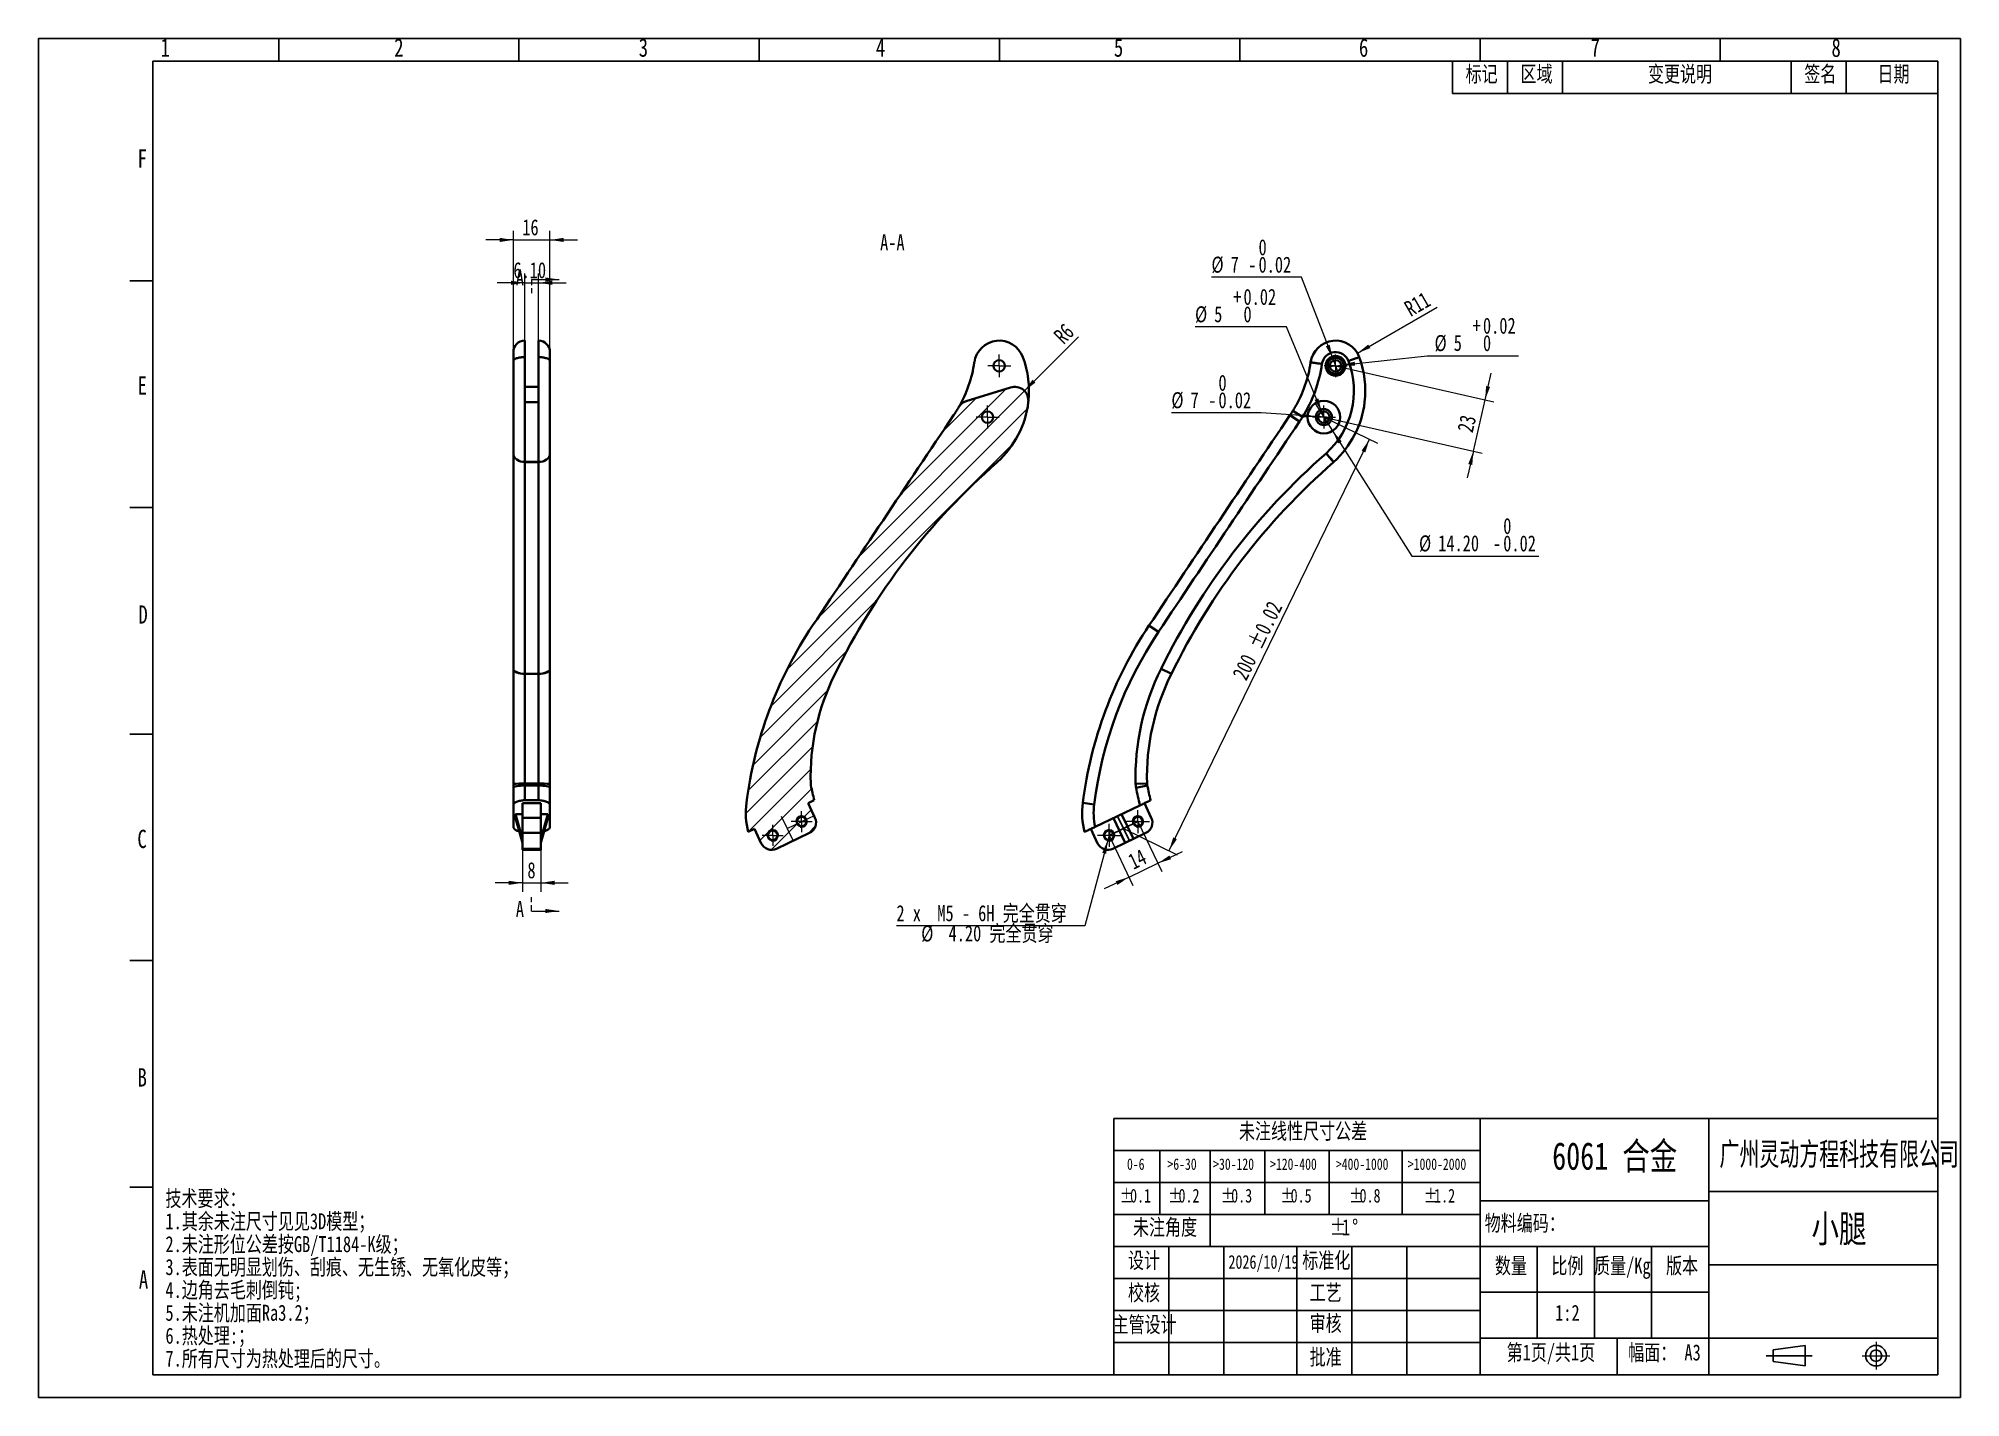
# Model space of a CAD drawing. Header units: millimetres. Extents: x 0 to 420, y 0 to 297.
import ezdxf

# ---------------------------------------------------------------- set-up
doc = ezdxf.new("R2010")
doc.units = ezdxf.units.MM
doc.header["$PDSIZE"] = -1
for name, pattern in [('SLD-中心线', [34.29, 30.48, -1.27, 1.27, -1.27]), ('SLD-实线', [0]), ('SLD-虚线', [1.905, 1.27, -0.635])]:
    doc.linetypes.add(name, pattern=pattern)
for name, color, linetype in [('中心线层', 1, 'SLD-中心线'), ('剖面线层', 133, 'SLD-实线'), ('尺寸线层', 83, 'SLD-实线'), ('文本', 7, 'SLD-实线'), ('细实线层', 7, 'SLD-实线')]:
    doc.layers.add(name, color=color, linetype=linetype)
doc.layers.add('粗实线层', color=7, linetype='SLD-实线', lineweight=35)
doc.styles.add('SLDTEXTSTYLE0', font='长仿宋体', dxfattribs={"bigfont": 'bigfont'})
doc.styles.add('SLDTEXTSTYLE1', font='长仿宋体')
doc.styles.add('SLDTEXTSTYLE2', font='长仿宋体', dxfattribs={"width": 0.871842, "bigfont": 'bigfont'})
doc.styles.add('SLDTEXTSTYLE3', font='长仿宋体')
doc.dimstyles.new('SLDDIMSTYLE0', dxfattribs={"dimtxt": 3.5, "dimasz": 3, "dimexe": 0, "dimexo": 0.0625, "dimgap": 0.875, "dimtad": 2, "dimlfac": 2, "dimrnd": 1e-09, "dimzin": 12, "dimdsep": 46, "dimtxsty": 'SLDTEXTSTYLE3', "dimsah": 1, "dimcen": 0.09, "dimadec": 0, "dimazin": 3, "dimtol": 1, "dimtp": 0.02, "dimtm": 0.02, "dimtfac": 1, "dimtofl": 0, "dimtmove": 0, "dimatfit": 3, "dimfxl": 0, "dimfrac": 2, "dimtolj": 1, "dimarcsym": 0})
doc.dimstyles.new('SLDDIMSTYLE1', dxfattribs={"dimtxt": 3.5, "dimasz": 3, "dimexe": 0, "dimexo": 0.0625, "dimgap": 0.875, "dimtad": 2, "dimlfac": 2, "dimrnd": 1e-09, "dimzin": 12, "dimdsep": 46, "dimtxsty": 'SLDTEXTSTYLE3', "dimsah": 1, "dimcen": 0.09, "dimadec": 0, "dimazin": 3, "dimtfac": 1, "dimtmove": 0, "dimatfit": 0, "dimfxl": 0, "dimfrac": 2, "dimtolj": 1, "dimtzin": 12, "dimarcsym": 0})
doc.dimstyles.new('SLDDIMSTYLE2', dxfattribs={"dimtxt": 3.5, "dimasz": 3, "dimexe": 0, "dimexo": 0.0625, "dimgap": 0.875, "dimtad": 2, "dimlfac": 2, "dimrnd": 1e-09, "dimzin": 12, "dimdsep": 46, "dimtxsty": 'SLDTEXTSTYLE3', "dimsah": 1, "dimcen": 0, "dimadec": 0, "dimazin": 3, "dimtfac": 1, "dimtofl": 0, "dimtmove": 0, "dimatfit": 3, "dimfxl": 0, "dimfrac": 2, "dimtolj": 1, "dimtzin": 12, "dimarcsym": 0})
doc.dimstyles.new('SLDDIMSTYLE3', dxfattribs={"dimtxt": 3.5, "dimasz": 3, "dimexe": 0, "dimexo": 0.0625, "dimgap": 0.875, "dimtad": 0, "dimtih": 1, "dimtoh": 1, "dimdec": 6, "dimlfac": 2, "dimrnd": 1e-09, "dimzin": 12, "dimdsep": 46, "dimtxsty": 'SLDTEXTSTYLE3', "dimblk1": 'NONE', "dimsah": 1, "dimcen": 0, "dimadec": 0, "dimazin": 3, "dimtfac": 1, "dimtmove": 0, "dimatfit": 3, "dimldrblk": 'NONE', "dimfxl": 0, "dimfrac": 2, "dimtolj": 1, "dimtzin": 12, "dimarcsym": 0})
doc.dimstyles.new('SLDDIMSTYLE4', dxfattribs={"dimtxt": 3.5, "dimasz": 3, "dimexe": 0, "dimexo": 0.0625, "dimgap": 0.875, "dimtad": 2, "dimlfac": 2, "dimrnd": 1e-09, "dimzin": 12, "dimdsep": 46, "dimtxsty": 'SLDTEXTSTYLE3', "dimblk1": 'NONE', "dimsah": 1, "dimcen": 0, "dimadec": 0, "dimazin": 3, "dimtol": 1, "dimtm": 0.02, "dimtfac": 1, "dimtmove": 0, "dimatfit": 3, "dimldrblk": 'NONE', "dimfxl": 0, "dimfrac": 2, "dimtolj": 1, "dimarcsym": 0})
doc.dimstyles.new('SLDDIMSTYLE5', dxfattribs={"dimtxt": 3.5, "dimasz": 3, "dimexe": 0, "dimexo": 0.0625, "dimgap": 0.875, "dimtad": 2, "dimlfac": 2, "dimrnd": 1e-09, "dimzin": 4, "dimdsep": 46, "dimtxsty": 'SLDTEXTSTYLE3', "dimblk1": 'NONE', "dimsah": 1, "dimcen": 0, "dimadec": 0, "dimazin": 1, "dimtol": 1, "dimtm": 0.02, "dimtfac": 1, "dimtmove": 0, "dimatfit": 3, "dimldrblk": 'NONE', "dimfxl": 0, "dimfrac": 2, "dimtolj": 1, "dimarcsym": 0})
doc.dimstyles.new('SLDDIMSTYLE6', dxfattribs={"dimtxt": 3.5, "dimasz": 3, "dimexe": 0, "dimexo": 0.0625, "dimgap": 0.875, "dimtad": 2, "dimlfac": 2, "dimrnd": 1e-09, "dimzin": 12, "dimdsep": 46, "dimtxsty": 'SLDTEXTSTYLE3', "dimblk1": 'NONE', "dimsah": 1, "dimcen": 0, "dimadec": 0, "dimazin": 3, "dimtol": 1, "dimtp": 0.02, "dimtfac": 1, "dimtmove": 0, "dimatfit": 3, "dimldrblk": 'NONE', "dimfxl": 0, "dimfrac": 2, "dimtolj": 1, "dimarcsym": 0})
doc.dimstyles.new('SLDDIMSTYLE7', dxfattribs={"dimtxt": 3.5, "dimasz": 3, "dimexe": 0, "dimexo": 0.0625, "dimgap": 0.875, "dimtad": 2, "dimlfac": 2, "dimrnd": 1e-09, "dimzin": 4, "dimdsep": 46, "dimtxsty": 'SLDTEXTSTYLE3', "dimsah": 1, "dimcen": 0.09, "dimadec": 0, "dimazin": 1, "dimtfac": 1, "dimtmove": 0, "dimatfit": 0, "dimfxl": 0, "dimfrac": 2, "dimtolj": 1, "dimtzin": 12, "dimarcsym": 0})

msp = doc.modelspace()

# ---------------------------------------------------------------- texts
at = {"layer": '文本', "linetype": 'SLD-实线', "lineweight": 18}
for s, insert, char_height, attachment_point, style in [('1', (26.70293867, 297.00116872), 4, 1, 'SLDTEXTSTYLE1'), ('2', (77.73255531, 297.00116872), 4, 1, 'SLDTEXTSTYLE1'), ('3', (131.16341818, 297.00116872), 4, 1, 'SLDTEXTSTYLE1'), ('4', (182.98966048, 297.00116872), 4, 1, 'SLDTEXTSTYLE1'), ('5', (234.99297156, 297.00116872), 4, 1, 'SLDTEXTSTYLE1'), ('6', (288.54316222, 297.00116872), 4, 1, 'SLDTEXTSTYLE1'), ('7', (339.16444195, 297.00116872), 4, 1, 'SLDTEXTSTYLE1'), ('8', (391.79594803, 296.96643894), 4, 1, 'SLDTEXTSTYLE1'), ('F', (21.66399007, 272.78085761), 4, 1, 'SLDTEXTSTYLE1'), ('A-A', (186.58912802, 254.18215808), 3.5, 2, 'SLDTEXTSTYLE3'), ('E', (21.66399007, 223.18847948), 4, 1, 'SLDTEXTSTYLE1'), ('D', (21.84152567, 173.1191693), 4, 1, 'SLDTEXTSTYLE1'), ('C', (21.61954561, 124.07913215), 4, 1, 'SLDTEXTSTYLE1'), ('B', (21.66399007, 71.96890854), 4, 1, 'SLDTEXTSTYLE1'), ('6061 合金', (344.42684552, 55.78478683), 6, 2, 'SLDTEXTSTYLE0'), ('广州灵动方程科技有限公司', (367.32001979, 55.72280512), 5, 1, 'SLDTEXTSTYLE2'), ('技术要求：', (27.74705987, 45.27577424), 3.5, 1, 'SLDTEXTSTYLE0'), ('1.其余未注尺寸见见3D模型；', (27.74705987, 40.27577435), 3.5, 1, 'SLDTEXTSTYLE0'), ('物料编码：', (316.02406921, 39.88570436), 3.5, 1, 'SLDTEXTSTYLE0'), ('小腿', (393.42373485, 39.90588417), 6, 2, 'SLDTEXTSTYLE0'), ('2.未注形位公差按GB/T1184-K级；', (27.74705987, 35.27577446), 3.5, 1, 'SLDTEXTSTYLE0'), ('3.表面无明显划伤、刮痕、无生锈、无氧化皮等；', (27.74705987, 30.27577457), 3.5, 1, 'SLDTEXTSTYLE0'), ('设计', (238.07014128, 31.73987546), 3.5, 1, 'SLDTEXTSTYLE0'), ('2026/10/19', (260.02599369, 31.13839695), 3, 1, 'SLDTEXTSTYLE3'), ('标准化', (276.16372452, 31.73987546), 3.5, 1, 'SLDTEXTSTYLE0'), ('数量', (318.25954123, 30.57180885), 3.5, 1, 'SLDTEXTSTYLE0'), ('比例', (330.59497495, 30.57180885), 3.5, 1, 'SLDTEXTSTYLE0'), ('质量/Kg', (339.92729637, 30.57180885), 3.5, 1, 'SLDTEXTSTYLE0'), ('版本', (355.65075047, 30.57180885), 3.5, 1, 'SLDTEXTSTYLE0'), ('A', (21.94504867, 27.81182643), 4, 1, 'SLDTEXTSTYLE1'), ('4.边角去毛刺倒钝;', (27.74705987, 25.27577468), 3.5, 1, 'SLDTEXTSTYLE0'), ('校核', (238.07014128, 24.68179958), 3.5, 1, 'SLDTEXTSTYLE0'), ('工艺', (277.76969631, 24.68179958), 3.5, 1, 'SLDTEXTSTYLE0'), ('5.未注机加面Ra3.2；', (27.74705987, 20.2757748), 3.5, 1, 'SLDTEXTSTYLE0'), ('主管设计', (234.69608349, 17.72950889), 3.5, 1, 'SLDTEXTSTYLE0'), ('审核', (277.76969631, 17.97035949), 3.5, 1, 'SLDTEXTSTYLE0'), ('1:2', (331.40584491, 20.26943899), 3.5, 1, 'SLDTEXTSTYLE3'), ('6.热处理:；', (27.74705987, 15.27577491), 3.5, 1, 'SLDTEXTSTYLE0'), ('7.所有尺寸为热处理后的尺寸。', (27.74705987, 10.27577502), 3.5, 1, 'SLDTEXTSTYLE0'), ('批准', (277.76969631, 10.59556458), 3.5, 1, 'SLDTEXTSTYLE0'), ('第1页/共1页', (320.81415796, 11.61122681), 3.5, 1, 'SLDTEXTSTYLE0'), ('幅面： A3', (347.37164168, 11.61122681), 3.5, 1, 'SLDTEXTSTYLE0')]:
    msp.add_mtext(s, dxfattribs=dict(at, insert=insert, char_height=char_height, attachment_point=attachment_point, style=style))
at = {"layer": '细实线层', "linetype": 'SLD-虚线', "lineweight": 18, "char_height": 3.5, "attachment_point": 1, "style": 'SLDTEXTSTYLE3'}
for insert in [(104.31005877, 246.52477191), (104.31005877, 108.52657832)]:
    msp.add_mtext('A', dxfattribs=dict(at, insert=insert))

# ---------------------------------------------------------------- blocks, each defined once
blk = doc.blocks.new('SW_TABLEANNOTATION_0')
at = {"color": 0}
for p, q in [((0, 0), (0, -7)), ((0, 0), (12, 0)), ((0, 0), (0, -7)), ((106, 0), (0, 0)), ((12, 0), (12, -7)), ((12, 0), (24, 0)), ((24, 0), (24, -7)), ((24, 0), (74, 0)), ((74, 0), (74, -7)), ((74, 0), (86, 0)), ((86, 0), (86, -7)), ((86, 0), (106, 0)), ((106, 0), (106, -7)), ((106, -7), (106, 0)), ((0, -7), (12, -7)), ((0, -7), (106, -7)), ((12, -7), (24, -7)), ((24, -7), (74, -7)), ((74, -7), (86, -7)), ((86, -7), (106, -7))]:
    blk.add_line(p, q, dxfattribs=at)
at = {"color": 0, "char_height": 3.5, "attachment_point": 1, "style": 'SLDTEXTSTYLE0'}
for s, insert in [('标记', (2.85, -1.01)), ('区域', (14.85, -1.01)), ('变更说明', (42.7, -1.01)), ('签名', (76.85, -1.01)), ('日期', (92.85, -1.01))]:
    blk.add_mtext(s, dxfattribs=dict(at, insert=insert))
blk = doc.blocks.new('SW_TABLEANNOTATION_1')
at = {"color": 0}
for p, q in [((0, 0), (0, -7)), ((0, 0), (5, 0)), ((5, 0), (10, 0)), ((10, 0), (21, 0)), ((21, 0), (33, 0)), ((33, 0), (47, 0)), ((47, 0), (63, 0)), ((63, 0), (80, 0)), ((80, 0), (80, -7)), ((0, -7), (0, -14)), ((0, -7), (5, -7)), ((5, -7), (10, -7)), ((10, -7), (10, -14)), ((10, -7), (21, -7)), ((21, -7), (21, -14)), ((21, -7), (33, -7)), ((33, -7), (33, -14)), ((33, -7), (47, -7)), ((47, -7), (47, -14)), ((47, -7), (63, -7)), ((63, -7), (63, -14)), ((63, -7), (80, -7)), ((80, -7), (80, -14)), ((0, -14), (0, -21)), ((0, -14), (5, -14)), ((5, -14), (10, -14)), ((10, -14), (10, -21)), ((10, -14), (21, -14)), ((21, -14), (21, -21)), ((21, -14), (33, -14)), ((33, -14), (33, -21)), ((33, -14), (47, -14)), ((47, -14), (47, -21)), ((47, -14), (63, -14)), ((63, -14), (63, -21)), ((63, -14), (80, -14)), ((80, -14), (80, -21)), ((0, -21), (0, -28)), ((0, -21), (5, -21)), ((5, -21), (10, -21)), ((10, -21), (21, -21)), ((21, -21), (21, -28)), ((21, -21), (21, -28)), ((21, -21), (33, -21)), ((33, -21), (47, -21)), ((47, -21), (63, -21)), ((63, -21), (80, -21)), ((80, -21), (80, -28)), ((0, -28), (5, -28)), ((5, -28), (10, -28)), ((10, -28), (21, -28)), ((21, -28), (33, -28)), ((33, -28), (47, -28)), ((47, -28), (63, -28)), ((63, -28), (80, -28))]:
    blk.add_line(p, q, dxfattribs=at)
at = {"color": 0, "attachment_point": 1}
for s, insert, char_height, style in [('未注线性尺寸公差', (27.32, -1.01), 3.5, 'SLDTEXTSTYLE0'), ('0-6', (2.85, -8.73), 2.5, 'SLDTEXTSTYLE3'), ('>6-30', (11.69, -8.73), 2.5, 'SLDTEXTSTYLE3'), ('>30-120', (21.68, -8.73), 2.5, 'SLDTEXTSTYLE3'), ('>120-400', (34.12, -8.73), 2.5, 'SLDTEXTSTYLE3'), ('>400-1000', (48.5, -8.73), 2.5, 'SLDTEXTSTYLE3'), ('>1000-2000', (64.22, -8.73), 2.5, 'SLDTEXTSTYLE3'), ('%%p', (1.25, -15.37), 3, 'SLDTEXTSTYLE3'), ('0.1', (3.52, -15.37), 3, 'SLDTEXTSTYLE3'), ('%%p', (11.84, -15.37), 3, 'SLDTEXTSTYLE3'), ('0.2', (14.1, -15.37), 3, 'SLDTEXTSTYLE3'), ('%%p', (23.34, -15.37), 3, 'SLDTEXTSTYLE3'), ('0.3', (25.61, -15.37), 3, 'SLDTEXTSTYLE3'), ('%%p', (36.34, -15.37), 3, 'SLDTEXTSTYLE3'), ('0.5', (38.6, -15.37), 3, 'SLDTEXTSTYLE3'), ('%%p', (51.4, -15.37), 3, 'SLDTEXTSTYLE3'), ('0.8', (53.66, -15.37), 3, 'SLDTEXTSTYLE3'), ('%%p', (67.69, -15.37), 3, 'SLDTEXTSTYLE3'), ('1.2', (69.96, -15.37), 3, 'SLDTEXTSTYLE3'), ('未注角度', (4.16, -22.01), 3.5, 'SLDTEXTSTYLE0'), ('%%p', (47.19, -22.01), 3.5, 'SLDTEXTSTYLE3'), ('1', (49.84, -22.01), 3.5, 'SLDTEXTSTYLE3'), ('%%d', (52.04, -22.01), 3.5, 'SLDTEXTSTYLE3')]:
    blk.add_mtext(s, dxfattribs=dict(at, insert=insert, char_height=char_height, style=style))
blk = doc.blocks.new('_D')
at = {"layer": '尺寸线层', "linetype": 'SLD-实线', "lineweight": 18}
for p, q in [((280.88, 214.26), (292.63, 208.53)), ((247.04, 119.51), (290.84, 209.41)), ((237.08, 124.36), (248.84, 118.63))]:
    blk.add_line(p, q, dxfattribs=at)
for points in [[(290.84, 209.41), (289.12, 206.91), (289.93, 206.51)], [(247.04, 119.51), (248.76, 122.01), (247.95, 122.4)]]:
    blk.add_solid(points, dxfattribs=at)
at = {"layer": '尺寸线层', "linetype": 'SLD-实线', "lineweight": 18, "char_height": 3.5, "attachment_point": 1, "rotation": 64.0242, "style": 'SLDTEXTSTYLE3'}
for s, insert in [(' ±0.02', (263.28, 163.14)), ('200', (260.76, 157.97))]:
    blk.add_mtext(s, dxfattribs=dict(at, insert=insert))
blk = doc.blocks.new('_D_1')
at = {"layer": '尺寸线层', "linetype": 'SLD-实线', "lineweight": 18}
for p, q in [((283.44, 225.47), (318.05, 217.58)), ((316.1, 218.02), (317.43, 223.87)), ((280.88, 214.26), (315.49, 206.37)), ((313.54, 206.81), (316.1, 218.02)), ((313.54, 206.81), (312.21, 200.96))]:
    blk.add_line(p, q, dxfattribs=at)
for points in [[(316.1, 218.02), (317.2, 220.85), (316.32, 221.05)], [(313.54, 206.81), (312.43, 203.99), (313.31, 203.79)]]:
    blk.add_solid(points, dxfattribs=at)
at = {"layer": '尺寸线层', "linetype": 'SLD-实线', "lineweight": 18, "insert": (309.97, 211.46), "char_height": 3.5, "attachment_point": 1, "rotation": 77.1566, "style": 'SLDTEXTSTYLE3'}
blk.add_mtext('23', dxfattribs=at)
blk = doc.blocks.new('_D_2')
at = {"layer": '尺寸线层', "linetype": 'SLD-实线', "lineweight": 18}
blk.add_line((288.2, 228.22), (305.66, 238.3), dxfattribs=at)
blk.add_solid([(288.2, 228.22), (291.03, 229.33), (290.58, 230.11)], dxfattribs=at)
at = {"layer": '尺寸线层', "linetype": 'SLD-实线', "lineweight": 18, "insert": (298.1, 239.13), "char_height": 3.5, "attachment_point": 1, "rotation": 30, "style": 'SLDTEXTSTYLE3'}
blk.add_mtext('R11', dxfattribs=at)
blk = doc.blocks.new('_D_3')
at = {"layer": '尺寸线层', "linetype": 'SLD-实线', "lineweight": 18}
for p, q in [((233.93, 122.85), (239.16, 111.92)), ((240.24, 125.87), (245.47, 114.95)), ((244.61, 116.75), (250.02, 119.34)), ((238.3, 113.73), (232.88, 111.14)), ((238.3, 113.73), (244.61, 116.75))]:
    blk.add_line(p, q, dxfattribs=at)
for points in [[(244.61, 116.75), (247.51, 117.64), (247.12, 118.45)], [(238.3, 113.73), (235.4, 112.84), (235.78, 112.03)]]:
    blk.add_solid(points, dxfattribs=at)
at = {"layer": '尺寸线层', "linetype": 'SLD-实线', "lineweight": 18, "insert": (237.74, 118.46), "char_height": 3.5, "attachment_point": 1, "rotation": 25.5904, "style": 'SLDTEXTSTYLE3'}
blk.add_mtext('14', dxfattribs=at)
blk = doc.blocks.new('_D_4')
at = {"layer": '尺寸线层', "linetype": 'SLD-实线', "lineweight": 18}
for p, q in [((233.66, 121.83), (228.64, 103.09)), ((234.2, 123.86), (233.66, 121.83)), ((228.64, 103.09), (187.48, 103.09))]:
    blk.add_line(p, q, dxfattribs=at)
blk.add_solid([(233.66, 121.83), (232.45, 119.05), (233.32, 118.82)], dxfattribs=at)
at = {"layer": '尺寸线层', "linetype": 'SLD-实线', "lineweight": 18, "char_height": 3.5, "attachment_point": 1}
for s, insert, style in [('2 x  M5 - 6H 完全贯穿', (187.48, 107.6), 'SLDTEXTSTYLE0'), ('%%c', (192.9, 103.17), 'SLDTEXTSTYLE3'), (' 4.20 完全贯穿', (197.09, 103.19), 'SLDTEXTSTYLE0')]:
    blk.add_mtext(s, dxfattribs=dict(at, insert=insert, style=style))
blk = doc.blocks.new('_None')
blk = doc.blocks.new('_D_5')
at = {"layer": '尺寸线层', "linetype": 'SLD-实线', "lineweight": 18}
for p, q in [((275.96, 244.8), (256.32, 244.8)), ((282.81, 227.1), (275.96, 244.8)), ((284.07, 223.84), (282.81, 227.1))]:
    blk.add_line(p, q, dxfattribs=at)
blk.add_solid([(282.81, 227.1), (282.15, 230.06), (281.31, 229.74)], dxfattribs=at)
at = {"layer": '尺寸线层', "linetype": 'SLD-实线', "lineweight": 18, "char_height": 3.5, "attachment_point": 1, "style": 'SLDTEXTSTYLE3'}
for s, insert in [('0', (266.6, 253.12)), ('%%c', (256.32, 249.32)), ('7', (260.51, 249.34)), ('0.02', (266.6, 249.32)), ('-', (264.34, 249.32))]:
    blk.add_mtext(s, dxfattribs=dict(at, insert=insert))
blk = doc.blocks.new('_D_6')
at = {"layer": '尺寸线层', "linetype": 'SLD-实线', "lineweight": 18}
for p, q in [((278.99, 217.26), (282.78, 211.26)), ((282.78, 211.26), (300.08, 183.9)), ((300.08, 183.9), (327.85, 183.9))]:
    blk.add_line(p, q, dxfattribs=at)
blk.add_solid([(282.78, 211.26), (284.01, 208.48), (284.77, 208.96)], dxfattribs=at)
at = {"layer": '尺寸线层', "linetype": 'SLD-实线', "lineweight": 18, "char_height": 3.5, "attachment_point": 1, "style": 'SLDTEXTSTYLE3'}
for s, insert in [('0', (320.07, 192.21)), ('%%c', (301.67, 188.41)), ('14.20', (305.86, 188.44)), ('-', (317.81, 188.41)), ('0.02', (320.07, 188.41))]:
    blk.add_mtext(s, dxfattribs=dict(at, insert=insert))
blk = doc.blocks.new('_D_7')
at = {"layer": '尺寸线层', "linetype": 'SLD-实线', "lineweight": 18}
for p, q in [((284.68, 225.6), (303.47, 227.67)), ((303.47, 227.67), (323.42, 227.67)), ((282.2, 225.33), (284.68, 225.6))]:
    blk.add_line(p, q, dxfattribs=at)
blk.add_solid([(284.68, 225.6), (287.71, 225.49), (287.62, 226.38)], dxfattribs=at)
at = {"layer": '尺寸线层', "linetype": 'SLD-实线', "lineweight": 18, "char_height": 3.5, "attachment_point": 1, "style": 'SLDTEXTSTYLE3'}
for s, insert in [('+', (313.39, 235.98)), ('0.02', (315.64, 235.98)), ('%%c', (305.06, 232.18)), ('5', (309.25, 232.21)), ('0', (315.64, 232.18))]:
    blk.add_mtext(s, dxfattribs=dict(at, insert=insert))
blk = doc.blocks.new('_D_8')
at = {"layer": '尺寸线层', "linetype": 'SLD-实线', "lineweight": 18}
for p, q in [((267.2, 215.18), (247.56, 215.18)), ((279.14, 214.37), (267.2, 215.18)), ((282.63, 214.14), (279.14, 214.37))]:
    blk.add_line(p, q, dxfattribs=at)
blk.add_solid([(279.14, 214.37), (276.18, 215.03), (276.11, 214.13)], dxfattribs=at)
at = {"layer": '尺寸线层', "linetype": 'SLD-实线', "lineweight": 18, "char_height": 3.5, "attachment_point": 1, "style": 'SLDTEXTSTYLE3'}
for s, insert in [('0', (257.84, 223.5)), ('%%c', (247.56, 219.7)), ('7', (251.75, 219.72)), ('0.02', (257.84, 219.7)), ('-', (255.58, 219.7))]:
    blk.add_mtext(s, dxfattribs=dict(at, insert=insert))
blk = doc.blocks.new('_D_9')
at = {"layer": '尺寸线层', "linetype": 'SLD-实线', "lineweight": 18}
for p, q in [((272.68, 233.96), (252.73, 233.96)), ((280.4, 215.41), (272.68, 233.96)), ((281.36, 213.1), (280.4, 215.41))]:
    blk.add_line(p, q, dxfattribs=at)
blk.add_solid([(280.4, 215.41), (279.67, 218.35), (278.83, 218.01)], dxfattribs=at)
at = {"layer": '尺寸线层', "linetype": 'SLD-实线', "lineweight": 18, "char_height": 3.5, "attachment_point": 1, "style": 'SLDTEXTSTYLE3'}
for s, insert in [('+', (261.06, 242.28)), ('0.02', (263.31, 242.28)), ('%%c', (252.73, 238.47)), ('5', (256.91, 238.5)), ('0', (263.31, 238.47))]:
    blk.add_mtext(s, dxfattribs=dict(at, insert=insert))
blk = doc.blocks.new('SW_CENTERMARKSYMBOL_0')
at = {"layer": '中心线层', "color": 0, "linetype": 'SLD-中心线', "lineweight": 18}
for p, q in [((-1.25, 0), (-2.5, 0)), ((0, 0), (-1.25, 0)), ((0, 1.25), (0, 2.5)), ((0, 0), (0, 1.25)), ((0, 0), (0, -1.25)), ((0, 0), (1.25, 0)), ((1.25, 0), (2.5, 0)), ((0, -1.25), (0, -2.5))]:
    blk.add_line(p, q, dxfattribs=at)
blk = doc.blocks.new('SW_CENTERMARKSYMBOL_1')
at = {"layer": '中心线层', "color": 0, "linetype": 'SLD-中心线', "lineweight": 18}
for p, q in [((-1.25, 0), (-2.5, 0)), ((0, 0), (-1.25, 0)), ((0, 1.25), (0, 2.5)), ((0, 0), (0, 1.25)), ((0, 0), (0, -1.25)), ((0, 0), (1.25, 0)), ((1.25, 0), (2.5, 0)), ((0, -1.25), (0, -2.5))]:
    blk.add_line(p, q, dxfattribs=at)
blk = doc.blocks.new('SW_CENTERMARKSYMBOL_2')
at = {"layer": '中心线层', "color": 0, "linetype": 'SLD-中心线', "lineweight": 18}
for p, q in [((-1.25, 0), (-2.5, 0)), ((0, 0), (-1.25, 0)), ((0, 1.25), (0, 2.5)), ((0, 0), (0, 1.25)), ((0, 0), (0, -1.25)), ((0, 0), (1.25, 0)), ((1.25, 0), (2.5, 0)), ((0, -1.25), (0, -2.5))]:
    blk.add_line(p, q, dxfattribs=at)
blk = doc.blocks.new('SW_CENTERMARKSYMBOL_3')
at = {"layer": '中心线层', "color": 0, "linetype": 'SLD-中心线', "lineweight": 18}
for p, q in [((-1.25, 0), (-2.5, 0)), ((0, 0), (-1.25, 0)), ((0, 1.25), (0, 2.5)), ((0, 0), (0, 1.25)), ((0, 0), (0, -1.25)), ((0, 0), (1.25, 0)), ((1.25, 0), (2.5, 0)), ((0, -1.25), (0, -2.5))]:
    blk.add_line(p, q, dxfattribs=at)
blk = doc.blocks.new('_D_10')
at = {"layer": '尺寸线层', "linetype": 'SLD-实线', "lineweight": 18}
for p, q in [((103.77, 252.97), (97.77, 252.97)), ((103.77, 228.47), (103.77, 254.97)), ((103.77, 252.97), (111.77, 252.97)), ((111.77, 228.47), (111.77, 254.97)), ((111.77, 252.97), (117.77, 252.97))]:
    blk.add_line(p, q, dxfattribs=at)
for points in [[(103.77, 252.97), (100.77, 253.42), (100.77, 252.52)], [(111.77, 252.97), (114.77, 252.52), (114.77, 253.42)]]:
    blk.add_solid(points, dxfattribs=at)
at = {"layer": '尺寸线层', "linetype": 'SLD-实线', "lineweight": 18, "insert": (105.72, 257.48), "char_height": 3.5, "attachment_point": 1, "style": 'SLDTEXTSTYLE3'}
blk.add_mtext('16', dxfattribs=at)
blk = doc.blocks.new('_D_11')
at = {"layer": '尺寸线层', "linetype": 'SLD-实线', "lineweight": 18}
for p, q in [((106.25, 230.97), (106.25, 245.6)), ((109.3, 230.97), (109.3, 245.6)), ((106.25, 243.6), (100.25, 243.6)), ((106.25, 243.6), (109.3, 243.6)), ((109.3, 243.6), (115.3, 243.6))]:
    blk.add_line(p, q, dxfattribs=at)
for points in [[(106.25, 243.6), (103.25, 244.05), (103.25, 243.15)], [(109.3, 243.6), (112.3, 243.15), (112.3, 244.05)]]:
    blk.add_solid(points, dxfattribs=at)
at = {"layer": '尺寸线层', "linetype": 'SLD-实线', "lineweight": 18, "insert": (103.78, 248.11), "char_height": 3.5, "attachment_point": 1, "style": 'SLDTEXTSTYLE3'}
blk.add_mtext('6.10', dxfattribs=at)
blk = doc.blocks.new('_D_12')
at = {"layer": '尺寸线层', "linetype": 'SLD-实线', "lineweight": 18}
for p, q in [((105.77, 124.82), (105.77, 110.48)), ((109.77, 124.82), (109.77, 110.48)), ((105.77, 112.48), (99.77, 112.48)), ((105.77, 112.48), (109.77, 112.48)), ((109.77, 112.48), (115.77, 112.48))]:
    blk.add_line(p, q, dxfattribs=at)
for points in [[(105.77, 112.48), (102.77, 112.93), (102.77, 112.03)], [(109.77, 112.48), (112.77, 112.03), (112.77, 112.93)]]:
    blk.add_solid(points, dxfattribs=at)
at = {"layer": '尺寸线层', "linetype": 'SLD-实线', "lineweight": 18, "insert": (106.84, 116.99), "char_height": 3.5, "attachment_point": 1, "style": 'SLDTEXTSTYLE3'}
blk.add_mtext('8', dxfattribs=at)
blk = doc.blocks.new('_D_13')
at = {"layer": '尺寸线层', "linetype": 'SLD-实线', "lineweight": 18}
blk.add_line((215.43, 220), (227.27, 231.83), dxfattribs=at)
blk.add_solid([(215.43, 220), (217.87, 221.8), (217.24, 222.44)], dxfattribs=at)
at = {"layer": '尺寸线层', "linetype": 'SLD-实线', "lineweight": 18, "insert": (221.54, 232.46), "char_height": 3.5, "attachment_point": 1, "rotation": 45, "style": 'SLDTEXTSTYLE3'}
blk.add_mtext('R6', dxfattribs=at)
blk = doc.blocks.new('SW_CENTERMARKSYMBOL_4')
at = {"layer": '中心线层', "color": 0, "linetype": 'SLD-中心线', "lineweight": 18}
for p, q in [((-1.25, 0), (-2.5, 0)), ((0, 0), (-1.25, 0)), ((0, 1.25), (0, 2.5)), ((0, 0), (0, 1.25)), ((0, 0), (0, -1.25)), ((0, 0), (1.25, 0)), ((1.25, 0), (2.5, 0)), ((0, -1.25), (0, -2.5))]:
    blk.add_line(p, q, dxfattribs=at)
blk = doc.blocks.new('SW_CENTERMARKSYMBOL_5')
at = {"layer": '中心线层', "color": 0, "linetype": 'SLD-中心线', "lineweight": 18}
for p, q in [((-1.25, 0), (-2.5, 0)), ((0, 0), (-1.25, 0)), ((0, 1.25), (0, 2.5)), ((0, 0), (0, 1.25)), ((0, 0), (0, -1.25)), ((0, 0), (1.25, 0)), ((1.25, 0), (2.5, 0)), ((0, -1.25), (0, -2.5))]:
    blk.add_line(p, q, dxfattribs=at)
blk = doc.blocks.new('SW_CENTERMARKSYMBOL_6')
at = {"layer": '中心线层', "color": 0, "linetype": 'SLD-中心线', "lineweight": 18}
for p, q in [((-1.25, 0), (-2.3, 0)), ((0, 0), (-1.25, 0)), ((0, 1.25), (0, 2.3)), ((0, 0), (0, 1.25)), ((0, 0), (0, -1.25)), ((0, 0), (1.25, 0)), ((1.25, 0), (2.3, 0)), ((0, -1.25), (0, -2.3))]:
    blk.add_line(p, q, dxfattribs=at)
blk = doc.blocks.new('SW_CENTERMARKSYMBOL_7')
at = {"layer": '中心线层', "color": 0, "linetype": 'SLD-中心线', "lineweight": 18}
for p, q in [((-1.25, 0), (-2.3, 0)), ((0, 0), (-1.25, 0)), ((0, 1.25), (0, 2.3)), ((0, 0), (0, 1.25)), ((0, 0), (0, -1.25)), ((0, 0), (1.25, 0)), ((1.25, 0), (2.3, 0)), ((0, -1.25), (0, -2.3))]:
    blk.add_line(p, q, dxfattribs=at)

# ---------------------------------------------------------------- dimensions: what is measured, and where the dimension line sits
at = {"layer": '尺寸线层', "linetype": 'SLD-实线', "lineweight": 18}
for base, p1, p2, dimstyle, picture, middle in [((111.77085339, 252.96792331), (103.77085339, 228.46804831), (111.77085339, 228.46804831), 'SLDDIMSTYLE1', '_D_10', (107.77085339, 252.96792331)), ((109.29585339, 243.5973427), (106.24585339, 230.96792331), (109.29585339, 230.96792331), 'SLDDIMSTYLE7', '_D_11', (107.77085339, 243.5973427)), ((109.77085339, 112.47983968), (105.77085339, 124.81951704), (109.77085339, 124.81951704), 'SLDDIMSTYLE1', '_D_12', (107.77085339, 112.47983968))]:
    dim = msp.add_linear_dim(base=base, p1=p1, p2=p2, dimstyle=dimstyle, dxfattribs=at)
    dim.commit()
    dim.dimension.update_dxf_attribs({"geometry": picture, "text_midpoint": middle, "dimtype": 160})
for p1, p2, dimstyle, picture, middle in [((284.07171426, 223.83574193), (282.80920254, 227.10010468), 'SLDDIMSTYLE4', '_D_5', (265.34585649, 248.60563786)), ((281.3647085, 213.10170482), (280.40359669, 215.40957485), 'SLDDIMSTYLE6', '_D_9', (261.90776893, 237.76431949)), ((282.19795572, 225.33122255), (284.68296108, 225.60462407), 'SLDDIMSTYLE6', '_D_7', (314.23850381, 231.47288623)), ((282.63013551, 214.13713388), (279.13816968, 214.37414579), 'SLDDIMSTYLE4', '_D_8', (256.58613226, 218.98566441)), ((278.98641211, 217.25582), (282.78189309, 211.25545967), 'SLDDIMSTYLE5', '_D_6', (314.75974021, 187.70269592))]:
    dim = msp.add_diameter_dim_2p(p1=p1, p2=p2, dimstyle=dimstyle, dxfattribs=at)
    dim.commit()
    dim.dimension.update_dxf_attribs({"geometry": picture, "text_midpoint": middle, "dimtype": 163})
for center, mpoint, picture, middle in [((283.4404584, 225.46792331), (288.20359812, 228.21792331), '_D_2', (303.09804421, 236.81723999)), ((213.3122607, 217.87572081), (215.43358104, 219.99704115), '_D_13', (226.08769548, 230.65115559))]:
    dim = msp.add_radius_dim(center=center, mpoint=mpoint, dimstyle='SLDDIMSTYLE2', dxfattribs=at)
    dim.commit()
    dim.dimension.update_dxf_attribs({"geometry": picture, "text_midpoint": middle, "dimtype": 164})
for base, p1, p2, angle, dimstyle, picture, middle in [((316.09686958, 218.02253776), (280.8841526, 214.25563984), (283.4404584, 225.46792331), 77.1565777988, 'SLDDIMSTYLE1', '_D_1', (314.81871668, 212.41639602)), ((290.83700598, 209.40650617), (237.08496443, 124.35774711), (280.8841526, 214.25563984), 64.0241746788, 'SLDDIMSTYLE0', '_D', (268.93741189, 164.45755981)), ((244.60842991, 116.75137718), (233.92829662, 122.84597718), (240.24163225, 125.86951704), 25.5903762388, 'SLDDIMSTYLE1', '_D_3', (241.4517621, 115.23960725))]:
    dim = msp.add_linear_dim(base=base, p1=p1, p2=p2, angle=angle, dimstyle=dimstyle, dxfattribs=at)
    dim.commit()
    dim.dimension.update_dxf_attribs({"geometry": picture, "text_midpoint": middle, "dimtype": 160})
dim = msp.add_diameter_dim_2p(p1=(234.19983305, 123.86025918), p2=(233.65676019, 121.83169519), text='2 x  M5 - 6H 完全贯穿\\P%%c 4.20 完全贯穿\\P', dimstyle='SLDDIMSTYLE3', override={"dimpost": '<>'}, dxfattribs=at)
dim.commit()
dim.dimension.update_dxf_attribs({"geometry": '_D_4', "text_midpoint": (207.26737668, 103.0769473), "dimtype": 163})

# ---------------------------------------------------------------- hatches: boundary and pattern name
at = {"layer": '剖面线层'}
h = msp.add_hatch(dxfattribs=at)
h.set_pattern_fill('ANSI31', color=256, angle=3e-322, style=0)
edge = h.paths.add_edge_path(flags=0)
edge.add_line((161.27993578, 119.92429478), (168.49517649, 123.3797689))
edge.add_arc((167.41534083, 125.63453163), 2.5, 295.5903762388, 385.5903762388)
edge.add_line((169.67010355, 126.71436729), (168.15833363, 129.8710351))
edge.add_line((168.15833363, 129.8710351), (169.51119126, 130.5189365))
edge.add_arc((261.58249377, 152.54266662), 94.66873525, 191.4572165402, 193.4525468032, ccw=False)
edge.add_arc((171.25037708, 134.23462324), 2.5, 181.7282621957, 191.4572165402, ccw=False)
edge.add_arc((218.72876957, 135.6671896), 50, 153.29596478, 181.7282621957, ccw=False)
edge.add_arc((171.82843314, 159.25974018), 2.5, 333.29596478, 333.8949636311)
edge.add_arc((307.06695309, 92.99233162), 148.10154951, 131.2059530096, 153.8949636311, ccw=False)
edge.add_arc((207.85552692, 206.29687535), 2.5, 311.2059530097, 312.1551970082)
edge.add_arc((195.43941648, 220.01147348), 21, 312.1551970082, 353.1856345043)
edge.add_arc((213.3122607, 217.87572081), 3, 353.1856345043, 467.3356252358)
edge.add_line((212.4183553, 220.73944795), (202.75237776, 217.72223679))
edge.add_arc((203.64628316, 214.85850965), 3, 107.3356252358, 149.628904808)
edge.add_arc((177.70243679, 230.06208571), 27.07044877, 327.8178800308, 329.628904808, ccw=False)
edge.add_arc((168.07737219, 236.11911841), 38.44276224, 326.0780091428, 327.8178800308, ccw=False)
edge.add_arc((14541.92589674, -9430.71630243), 17283.65954839, 146.078009142849, 146.261472011391)
edge.add_arc((244.00814421, 118.70653918), 90, 146.2614720114, 172.8311437671)
edge.add_arc((171.96450244, 127.7679853), 17.3887328, 172.8311437671, 193.8414059002)
edge.add_line((155.08070983, 123.60798826), (156.43356746, 124.25588966))
edge.add_line((156.43356746, 124.25588966), (157.94533739, 121.09922184))
edge.add_arc((160.20010011, 122.17905751), 2.5, 205.5903762388, 295.5903762388)
edge = h.paths.add_edge_path(flags=0)
edge.add_arc((207.3909415, 214.25563984), 1.25, 0, 360)
edge = h.paths.add_edge_path(flags=0)
edge.add_arc((166.74842115, 125.86951704), 1.05, 0, 360)
edge = h.paths.add_edge_path(flags=0)
edge.add_arc((160.43508553, 122.84597718), 1.05, 0, 360)

# ---------------------------------------------------------------- linework, layer by layer
for p, q in [((0, 297), (420, 297)), ((0, 297), (0, 0)), ((52.5, 292), (52.5, 297)), ((105, 292), (105, 297)), ((157.5, 292), (157.5, 297)), ((210, 292), (210, 297)), ((262.5, 292), (262.5, 297)), ((315, 292), (315, 297)), ((367.5, 292), (367.5, 297)), ((420, 297), (420, 0)), ((25, 292), (25, 5)), ((25, 292), (415, 292)), ((415, 292), (415, 5)), ((25, 244), (20, 244)), ((25, 194.5), (20, 194.5)), ((25, 145), (20, 145)), ((235.79240654, 127.0650164), (238.38076723, 121.65203184)), ((233.92829662, 122.84597718), (240.24163225, 125.86951704)), ((25, 95.5), (20, 95.5)), ((235, 61), (415, 61)), ((235, 61), (235, 5)), ((315, 61), (315, 5)), ((365, 61), (365, 5)), ((25, 46), (20, 46)), ((315, 43), (365, 43)), ((415, 45), (365, 45)), ((235, 33), (315, 33)), ((247, 5), (247, 33)), ((259, 33), (259, 5)), ((275, 5), (275, 33)), ((287, 5), (287, 33)), ((299, 33), (299, 5)), ((315, 33), (365, 33)), ((327.5, 33), (327.5, 13)), ((340, 33), (340, 13)), ((352.5, 33), (352.5, 13)), ((235, 26), (315, 26)), ((415, 29), (365, 29)), ((365, 23), (315, 23)), ((235, 19), (315, 19)), ((365, 13), (315, 13)), ((345, 5), (345, 13)), ((365, 13), (415, 13)), ((315, 12), (235, 12)), ((377.54317264, 9.14987366), (387.54317264, 9.14987366)), ((379.04317264, 10.39987366), (386.04317264, 11.39987366)), ((379.04317264, 10.39987366), (379.04317264, 7.89987366)), ((386.04317264, 11.39987366), (386.04317264, 6.89987366)), ((25, 5), (415, 5)), ((379.04317264, 7.89987366), (386.04317264, 6.89987366)), ((0, 0), (420, 0))]:
    msp.add_line(p, q)
for radius in [2.25, 1.25]:
    msp.add_circle((401.53223578, 9.14987366), radius)
at = {"color": 7, "linetype": 'SLD-实线'}
for p in [(160.43508553, 122.84597718), (166.74842115, 125.86951704)]:
    msp.add_point(p, dxfattribs=at)
at = {"layer": '中心线层', "linetype": 'SLD-中心线', "lineweight": 18}
for p, q in [((162.29595054, 127.06346238), (164.88755614, 121.65203184)), ((163.59175334, 124.35774711), (169.71752236, 127.29145884)), ((398.53223578, 9.14987366), (404.53223578, 9.14987366)), ((401.53223578, 12.14987366), (401.53223578, 6.14987366))]:
    msp.add_line(p, q, dxfattribs=at)
at = {"layer": '粗实线层', "linetype": 'SLD-实线', "lineweight": 35}
for p, q in [((103.77085339, 226.49599713), (103.77085339, 228.46804831)), ((106.24585339, 227.36362461), (106.24585339, 230.96792331)), ((106.24585339, 227.36362461), (106.24585339, 217.54915074)), ((109.29585339, 227.40408292), (109.29585339, 230.96792331)), ((109.29585339, 217.54915074), (109.29585339, 227.36362461)), ((111.77085339, 228.46804831), (111.77085339, 226.49599713)), ((103.77085339, 206.29687535), (103.77085339, 226.49599713)), ((111.77085339, 226.49599713), (111.77085339, 206.29687535)), ((109.29585339, 220.87572081), (106.24585339, 220.87572081)), ((212.4183553, 220.73944795), (202.75237776, 217.72223679)), ((106.27085339, 217.51976203), (106.27085339, 204.44355128)), ((109.27085339, 217.51976203), (106.27085339, 217.51976203)), ((109.27085339, 204.44355128), (109.27085339, 217.51976203)), ((273.47031644, 214.66561068), (275.54481182, 213.27045159)), ((274.10697713, 215.6440349), (276.22287567, 214.31250445)), ((103.77085339, 159.25974018), (103.77085339, 206.29687535)), ((111.77085339, 206.29687535), (111.77085339, 159.25974018)), ((283.02659077, 204.44355128), (281.34873801, 206.29687535)), ((282.99565709, 204.41600919), (281.34873801, 206.29687535)), ((106.27085339, 204.44355128), (109.27085339, 204.44355128)), ((106.27085339, 204.44355128), (106.27085339, 204.41600919)), ((109.27085339, 204.41600919), (106.27085339, 204.41600919)), ((106.27085339, 204.41600919), (106.27085339, 158.15969491)), ((109.27085339, 204.41600919), (109.27085339, 204.44355128)), ((109.27085339, 158.15969491), (109.27085339, 204.41600919)), ((242.65908021, 168.69287591), (244.7380323, 167.30436655)), ((103.77085339, 134.08382678), (103.77085339, 159.25974018)), ((106.27085339, 158.15969491), (109.27085339, 158.15969491)), ((106.27085339, 158.13628539), (106.27085339, 158.15969491)), ((109.27085339, 158.13628539), (106.27085339, 158.13628539)), ((106.27085339, 158.13628539), (106.27085339, 134.15922501)), ((109.27085339, 158.13628539), (109.27085339, 158.15969491)), ((109.27085339, 134.15922501), (109.27085339, 158.13628539)), ((111.77085339, 159.25974018), (111.77085339, 134.08382678)), ((247.55499359, 158.13628539), (245.32164424, 159.25974018)), ((247.56661649, 158.15969491), (245.32164424, 159.25974018)), ((103.77085339, 134.08382678), (103.77085339, 133.24144246)), ((103.77085339, 129.41506517), (103.77085339, 133.24144246)), ((106.27085339, 134.15922501), (109.27085339, 134.15922501)), ((106.27085339, 133.73803285), (106.27085339, 134.15922501)), ((106.27085339, 133.73803285), (106.27085339, 130.5189365)), ((109.27085339, 133.73803285), (106.27085339, 133.73803285)), ((106.27085339, 130.5189365), (109.27085339, 130.5189365)), ((109.27085339, 133.73803285), (109.27085339, 134.15922501)), ((109.27085339, 130.5189365), (109.27085339, 133.73803285)), ((111.77085339, 133.24144246), (111.77085339, 134.08382678)), ((111.77085339, 133.24144246), (111.77085339, 129.41506517)), ((169.51119126, 130.5189365), (168.15833363, 129.8710351)), ((242.24472541, 134.15922501), (239.74586265, 134.08382678)), ((242.29340492, 133.73803285), (239.84322167, 133.24144246)), ((103.77085339, 124.71496763), (103.77085339, 129.41506517)), ((104.27085339, 127.49539665), (104.27085339, 126.63152811)), ((104.27085339, 127.49539665), (105.77085339, 127.49539665)), ((105.77085339, 122.08396611), (104.27085339, 127.49539665)), ((105.77085339, 121.22009758), (104.27085339, 126.63152811)), ((105.77085339, 129.8710351), (109.77085339, 129.8710351)), ((105.77085339, 126.71436729), (105.77085339, 129.8710351)), ((105.77085339, 126.71436729), (109.77085339, 126.71436729)), ((105.77085339, 123.3797689), (105.77085339, 126.71436729)), ((109.77085339, 126.71436729), (109.77085339, 129.8710351)), ((109.77085339, 127.49539665), (111.27085339, 127.49539665)), ((111.27085339, 127.49539665), (109.77085339, 122.08396611)), ((109.77085339, 126.71436729), (109.77085339, 123.3797689)), ((111.27085339, 126.63152811), (109.77085339, 121.22009758)), ((111.27085339, 127.49539665), (111.27085339, 126.63152811)), ((111.77085339, 124.71496763), (111.77085339, 129.41506517)), ((168.15833363, 129.8710351), (169.67010355, 126.71436729)), ((228.20491401, 129.93799378), (230.68537071, 129.62600893)), ((230.88536137, 124.71496763), (240.6994517, 129.41506517)), ((237.47886214, 121.22009758), (234.88725655, 126.63152811)), ((239.28267232, 122.08396611), (236.69106673, 127.49539665)), ((243.16331465, 126.71436729), (241.65154472, 129.8710351)), ((109.77085339, 123.3797689), (105.77085339, 123.3797689)), ((105.77085339, 122.08396611), (105.77085339, 123.3797689)), ((105.77085339, 122.08396611), (105.77085339, 121.22009758)), ((109.77085339, 122.08396611), (109.77085339, 123.3797689)), ((109.77085339, 122.08396611), (109.77085339, 121.22009758)), ((156.43356746, 124.25588966), (155.08070983, 123.60798826)), ((157.94533739, 121.09922184), (156.43356746, 124.25588966)), ((168.49517649, 123.3797689), (161.27993578, 119.92429478)), ((229.92677856, 124.25588966), (231.43854849, 121.09922184)), ((239.28267232, 122.08396611), (237.47886214, 121.22009758)), ((239.28267232, 122.08396611), (241.98838759, 123.3797689)), ((105.77085339, 119.92429478), (105.77085339, 121.22009758)), ((105.77085339, 119.92429478), (109.77085339, 119.92429478)), ((105.77085339, 119.67905751), (105.77085339, 119.92429478)), ((105.77085339, 119.67905751), (109.77085339, 119.67905751)), ((109.77085339, 119.92429478), (109.77085339, 121.22009758)), ((109.77085339, 119.92429478), (109.77085339, 119.67905751)), ((234.77314687, 119.92429478), (237.47886214, 121.22009758))]:
    msp.add_line(p, q, dxfattribs=at)
at = {"layer": '粗实线层', "linetype": 'SLD-实线', "lineweight": 35, "flags": 128}
for points in [[(106.27085339, 204.44355128), (105.78312758, 204.47916239), (105.31414481, 204.58462718), (104.88192781, 204.75589271), (104.50308644, 204.98637734), (104.19217936, 205.26722367), (103.96115456, 205.58763894), (103.81889019, 205.93530976), (103.77085339, 206.29687535)], [(106.27085339, 204.41600919), (105.78312758, 204.4521495), (105.31414481, 204.5591816), (104.88192781, 204.73299229), (104.50308644, 204.96690213), (104.19217936, 205.2519221), (103.96115456, 205.57709903), (103.81889019, 205.92993657), (103.77085339, 206.29687535)], [(111.77085339, 206.29687535), (111.72281659, 205.93530976), (111.58055222, 205.58763894), (111.34952742, 205.26722367), (111.03862034, 204.98637734), (110.65977897, 204.75589271), (110.22756197, 204.58462718), (109.75857919, 204.47916239), (109.27085339, 204.44355128)], [(111.77085339, 206.29687535), (111.72281659, 205.92993657), (111.58055222, 205.57709903), (111.34952742, 205.2519221), (111.03862034, 204.96690213), (110.65977897, 204.73299229), (110.22756197, 204.5591816), (109.75857919, 204.4521495), (109.27085339, 204.41600919)], [(106.27085339, 158.15969491), (105.78312758, 158.18083197), (105.31414481, 158.24343087), (104.88192781, 158.34508597), (104.50308644, 158.48189071), (104.19217936, 158.64858777), (103.96115456, 158.83877108), (103.81889019, 159.04513199), (103.77085339, 159.25974018)], [(106.27085339, 158.13628539), (105.78312758, 158.15787225), (105.31414481, 158.22180329), (104.88192781, 158.32562166), (104.50308644, 158.46533768), (104.19217936, 158.63558214), (103.96115456, 158.82981264), (103.81889019, 159.04056502), (103.77085339, 159.25974018)], [(111.77085339, 159.25974018), (111.72281659, 159.04513199), (111.58055222, 158.83877108), (111.34952742, 158.64858777), (111.03862034, 158.48189071), (110.65977897, 158.34508597), (110.22756197, 158.24343087), (109.75857919, 158.18083197), (109.27085339, 158.15969491)], [(111.77085339, 159.25974018), (111.72281659, 159.04056502), (111.58055222, 158.82981264), (111.34952742, 158.63558214), (111.03862034, 158.46533768), (110.65977897, 158.32562166), (110.22756197, 158.22180329), (109.75857919, 158.15787225), (109.27085339, 158.13628539)], [(106.27085339, 133.73803285), (105.78312758, 133.728491), (105.31414481, 133.70023216), (104.88192781, 133.65434228), (104.50308644, 133.59258489), (104.19217936, 133.5173333), (103.96115456, 133.43147937), (103.81889019, 133.33832244), (103.77085339, 133.24144246)], [(109.27085339, 133.73803285), (109.75857919, 133.728491), (110.22756197, 133.70023216), (110.65977897, 133.65434228), (111.03862034, 133.59258489), (111.34952742, 133.5173333), (111.58055222, 133.43147937), (111.72281659, 133.33832244), (111.77085339, 133.24144246)]]:
    msp.add_lwpolyline(points, dxfattribs=at)
at = {"layer": '粗实线层', "linetype": 'SLD-实线', "lineweight": 35}
for centre, radius in [((283.4404584, 225.46792331), 2.15), ((283.4404584, 225.46792331), 1.75), ((209.94724731, 225.46792331), 1.25), ((283.4404584, 225.46792331), 1.25), ((207.3909415, 214.25563984), 1.25), ((280.8841526, 214.25563984), 3.55), ((280.8841526, 214.25563984), 1.75), ((280.8841526, 214.25563984), 1.25), ((166.74842115, 125.86951704), 1.05), ((240.24163225, 125.86951704), 1.05), ((160.43508553, 122.84597718), 1.05), ((233.92829662, 122.84597718), 1.05)]:
    msp.add_circle(centre, radius, dxfattribs=at)
for centre, radius, start, end in [((106.27085339, 228.46804831), 2.5, 90.5729673449, 180), ((109.27085339, 228.46804831), 2.5, 0, 89.4270326551), ((209.94724731, 225.46792331), 5.5, 20.6114694468, 171.8912114747), ((195.43941648, 220.01147348), 20.999875, 353.2663412058, 20.4937080861), ((283.4404584, 225.46792331), 5.5, 20.1618335383, 172.2433826141), ((283.4404584, 225.46792331), 3.000125, 20.0400553648, 172.3895751582), ((268.93262758, 220.01147348), 20.999875, 353.2663412058, 20.4937080861), ((177.70243679, 230.06208571), 27.07057378, 329.6839013648, 351.8196603657), ((251.19564789, 230.06208571), 27.07057378, 329.6839013648, 351.8196603658), ((251.19564789, 230.06208571), 29.57044877, 327.8178800308, 351.8406496892), ((268.93262758, 220.01147348), 18.5, 312.1551970082, 20.5188053385), ((213.3122607, 217.87572081), 3, 353.1856345043, 107.3356252358), ((14541.92589674, -9430.71630243), 17283.65954839, 146.078009142849, 146.261472011391), ((168.07737219, 236.11911841), 38.44276224, 326.0780091429, 327.8178800308), ((177.70243679, 230.06208571), 27.07044877, 327.8178800308, 329.628904808), ((203.64628316, 214.85850965), 3, 107.3356252358, 149.628904808), ((195.43941648, 220.01147348), 21, 312.1551970082, 353.1856345043), ((14615.41910783, -9430.71630243), 17283.65954839, 146.078009142849, 146.261472011391), ((241.57058328, 236.11911841), 38.44276224, 326.0780091429, 327.8178800308), ((251.19564789, 230.06208571), 27.07044877, 327.8178800308, 329.628904808), ((241.57058328, 236.11911841), 40.94276224, 326.0780091429, 327.8178800308), ((268.93262758, 220.01147348), 21, 312.1551970082, 353.1856345043), ((14615.41910783, -9430.71630243), 17281.15954839, 146.078009142849, 146.261472011391), ((380.56016418, 92.99233162), 150.60154951, 131.2059530096, 153.8949636311), ((307.06695309, 92.99233162), 148.10154951, 131.2059530096, 153.8949636311), ((207.85552692, 206.29687535), 2.5, 311.2059530096, 312.1551970082), ((380.56016418, 92.99233162), 148.10154951, 131.2059530096, 153.8949636311), ((281.34873801, 206.29687535), 2.5, 311.2059530096, 312.1551970082), ((244.00814421, 118.70653918), 90, 146.2614720114, 172.8311437671), ((317.5013553, 118.70653918), 90, 146.2614720114, 172.8311437671), ((317.5013553, 118.70653918), 87.5, 146.2614720114, 172.8311437671), ((218.72876957, 135.6671896), 50, 153.29596478, 181.7282621957), ((171.82843314, 159.25974018), 2.5, 333.29596478, 333.8949636311), ((292.22198067, 135.6671896), 52.5, 153.29596478, 181.7282621957), ((292.22198067, 135.6671896), 50, 153.29596478, 181.7282621957), ((245.32164424, 159.25974018), 2.5, 333.29596478, 333.8949636311), ((105.64642188, 113.379378), 20.78922694, 88.2787877565, 95.1761652325), ((109.8952849, 113.379378), 20.78922694, 84.8238347675, 91.7212122435), ((171.25037708, 134.23462324), 2.5, 181.7282621957, 191.4572165402), ((261.58249377, 152.54266662), 94.66873525, 191.4572165402, 193.4525468032), ((244.74358818, 134.23462324), 5, 181.7282621957, 191.4572165402), ((335.07570486, 152.54266662), 97.16873525, 191.4572165402, 193.769404465), ((244.74358818, 134.23462324), 2.5, 181.7282621957, 191.4572165402), ((335.07570486, 152.54266662), 94.66873525, 191.4572165402, 193.4525468032), ((171.96450244, 127.7679853), 17.3887328, 172.8311437671, 193.8414059002), ((167.41534083, 125.63453163), 2.5, 295.5903762388, 25.5903762388), ((245.45771353, 127.7679853), 17.3887328, 172.8311437671, 193.8414059002), ((245.45771353, 127.7679853), 14.8887328, 172.8311437671, 191.8327523751), ((240.90855193, 125.63453163), 2.5, 295.5903762388, 25.5903762388), ((160.20010011, 122.17905751), 2.5, 205.5903762388, 295.5903762388), ((233.69331121, 122.17905751), 2.5, 205.5903762388, 295.5903762388)]:
    msp.add_arc(centre, radius, start, end, dxfattribs=at)
for points, knots in [([(106.24585339, 227.36362461), (106.08183866, 227.36305481), (105.92070605, 227.35694142), (105.68315306, 227.33979759), (105.60466479, 227.33274427), (105.4491112, 227.3159012), (105.37179617, 227.30606039), (105.14691212, 227.27301521), (105.00481354, 227.24619582), (104.73609474, 227.18308673), (104.60884424, 227.14643223), (104.38079115, 227.06649761), (104.27854407, 227.02296644), (104.09808087, 226.9286413), (104.02116389, 226.87832412), (103.89790793, 226.77456867), (103.8505988, 226.72050413), (103.78680583, 226.60904652), (103.77085339, 226.55216307), (103.77085339, 226.49599713)], [0, 0, 0, 0, 0.125, 0.125, 0.1875, 0.1875, 0.25, 0.25, 0.375, 0.375, 0.5, 0.5, 0.625, 0.625, 0.75, 0.75, 0.875, 0.875, 1, 1, 1, 1]), ([(111.77085339, 226.49599713), (111.77085339, 226.55214774), (111.75485615, 226.60884701), (111.69208148, 226.71907695), (111.64471045, 226.77371403), (111.52074773, 226.87823817), (111.4449246, 226.9278088), (111.26599569, 227.02163588), (111.16173406, 227.06617164), (110.9337591, 227.14615678), (110.80944569, 227.18207328), (110.60723543, 227.22973028), (110.53693725, 227.24460434), (110.39399743, 227.27161115), (110.32103515, 227.2838304), (110.09775684, 227.31670863), (109.94273262, 227.33365079), (109.62199132, 227.35694034), (109.45982335, 227.36305496), (109.29585339, 227.36362461)], [0, 0, 0, 0, 0.125, 0.125, 0.25, 0.25, 0.375, 0.375, 0.5, 0.5, 0.625, 0.625, 0.6875, 0.6875, 0.75, 0.75, 0.875, 0.875, 1, 1, 1, 1]), ([(288.60343395, 227.36362461), (288.60189587, 227.36305481), (288.58539404, 227.35694142), (288.53911573, 227.33979759), (288.52007568, 227.33274427), (288.47460755, 227.3159012), (288.44804162, 227.30606039), (288.35883092, 227.27301521), (288.28642435, 227.24619582), (288.11602503, 227.18308673), (288.01704703, 227.14643223), (287.80116794, 227.06649761), (287.68358934, 227.02296644), (287.42876489, 226.9286413), (287.29280653, 226.87832412), (287.01238486, 226.77456867), (286.8662295, 226.72050413), (286.56481835, 226.60904652), (286.41092925, 226.55216307), (286.25893569, 226.49599713)], [0, 0, 0, 0, 0.125, 0.125, 0.1875, 0.1875, 0.25, 0.25, 0.375, 0.375, 0.5, 0.5, 0.625, 0.625, 0.75, 0.75, 0.875, 0.875, 1, 1, 1, 1]), ([(277.99078166, 226.21023284), (277.99240606, 226.21000546), (278.00983385, 226.20756577), (278.0587089, 226.2007253), (278.07881729, 226.19791113), (278.12683663, 226.19119165), (278.15489316, 226.187266), (278.24910934, 226.17408547), (278.32557841, 226.16339012), (278.50553765, 226.13823287), (278.61006836, 226.12362572), (278.83805723, 226.09178779), (278.96223089, 226.0744568), (279.23134649, 226.03692809), (279.37492891, 226.01692035), (279.67107228, 225.97569677), (279.82542224, 225.95423159), (280.14371889, 225.91002438), (280.30625, 225.88748468), (280.46676012, 225.86525007)], [0, 0, 0, 0, 0.125, 0.125, 0.1875, 0.1875, 0.25, 0.25, 0.375, 0.375, 0.5, 0.5, 0.625, 0.625, 0.75, 0.75, 0.875, 0.875, 1, 1, 1, 1]), ([(106.24585339, 217.54915074), (106.25238641, 217.54146635), (106.25891959, 217.5337853), (106.26545277, 217.52610779), (106.26725297, 217.52399227), (106.26905318, 217.52187701), (106.27085339, 217.51976203)], [0, 0, 0, 0, 0.000060727051489, 0.000060727051489, 0.000060727051489, 0.000077460257555, 0.000077460257555, 0.000077460257555, 0.000077460257555]), ([(109.29585339, 217.54915074), (109.28932037, 217.54146635), (109.28278719, 217.5337853), (109.27625401, 217.52610779), (109.2744538, 217.52399227), (109.27265359, 217.52187701), (109.27085339, 217.51976203)], [0, 0, 0, 0, 0.000060727051489, 0.000060727051489, 0.000060727051489, 0.000077460257555, 0.000077460257555, 0.000077460257555, 0.000077460257555]), ([(274.56442241, 216.39766688), (274.56088428, 216.39174745), (274.55736662, 216.38581592), (274.55386948, 216.37987237), (274.55297422, 216.37835083), (274.55208029, 216.37682849), (274.55118772, 216.37530537)], [0, 0, 0, 0, 0.000057417612823, 0.000057417612823, 0.000057417612823, 0.00007211646701, 0.00007211646701, 0.00007211646701, 0.00007211646701]), ([(289.78764416, 217.54915074), (289.78680266, 217.54146635), (289.78593147, 217.5337853), (289.78503061, 217.52610779), (289.78478238, 217.52399227), (289.7845319, 217.52187701), (289.78427917, 217.51976203)], [0, 0, 0, 0, 0.000060727051489, 0.000060727051489, 0.000060727051489, 0.000077460257555, 0.000077460257555, 0.000077460257555, 0.000077460257555]), ([(106.27085339, 130.5189365), (106.10392753, 130.5189365), (105.93989878, 130.51162425), (105.61738374, 130.48301059), (105.45716469, 130.46133374), (105.15303656, 130.40506442), (105.0089902, 130.37067951), (104.73673621, 130.28956251), (104.60871561, 130.24263208), (104.3795843, 130.14040456), (104.27686297, 130.08468646), (104.09566541, 129.96382524), (104.01979223, 129.90036959), (103.89701929, 129.7684388), (103.84971585, 129.69923296), (103.78669924, 129.55836416), (103.77085339, 129.48712285), (103.77085339, 129.41506517)], [0, 0, 0, 0, 0.125, 0.125, 0.25, 0.25, 0.375, 0.375, 0.5, 0.5, 0.625, 0.625, 0.75, 0.75, 0.875, 0.875, 1, 1, 1, 1]), ([(111.77085339, 129.41506517), (111.77085339, 129.4871496), (111.75499767, 129.55807198), (111.70836632, 129.66278107), (111.68898691, 129.69740299), (111.64238241, 129.76607183), (111.61498682, 129.80027045), (111.52244018, 129.89997025), (111.4468378, 129.96310527), (111.26801247, 130.08275752), (111.16349021, 130.13972155), (110.93411, 130.24220492), (110.80882938, 130.28824708), (110.60464814, 130.34932717), (110.53345008, 130.36843213), (110.38831754, 130.40313379), (110.31421393, 130.41880578), (110.08737517, 130.46087708), (109.93015834, 130.48238221), (109.60311025, 130.51161699), (109.43784706, 130.5189365), (109.27085339, 130.5189365)], [0, 0, 0, 0, 0.125, 0.125, 0.1875, 0.1875, 0.25, 0.25, 0.375, 0.375, 0.5, 0.5, 0.625, 0.625, 0.6875, 0.6875, 0.75, 0.75, 0.875, 0.875, 1, 1, 1, 1]), ([(243.00440236, 130.5189365), (243.00440236, 130.5189365), (242.98913392, 130.51162425), (242.92938685, 130.48301059), (242.88412428, 130.46133374), (242.76663051, 130.40506442), (242.69483271, 130.37067951), (242.52545548, 130.28956251), (242.42746188, 130.24263208), (242.21400457, 130.14040456), (242.09766178, 130.08468646), (241.84529618, 129.96382524), (241.71279692, 129.90036959), (241.43731738, 129.7684388), (241.29281136, 129.69923296), (240.99866873, 129.55836416), (240.84991252, 129.48712285), (240.6994517, 129.41506517)], [0, 0, 0, 0, 0.125, 0.125, 0.25, 0.25, 0.375, 0.375, 0.5, 0.5, 0.625, 0.625, 0.75, 0.75, 0.875, 0.875, 1, 1, 1, 1]), ([(103.77085339, 124.71496763), (103.7986775, 124.58721845), (103.85434306, 124.33164049), (104.312883, 124.00436003), (104.74895019, 123.80219404), (105.04428802, 123.75404968), (105.06960874, 123.74992204)], [0, 0, 0, 0, 0.3250198724, 0.6502422135, 0.9700135962, 1, 1, 1, 1]), ([(110.47532046, 123.76154733), (110.58922845, 123.78596436), (110.95320222, 123.86398486), (111.39848969, 124.10327913), (111.72253806, 124.41076728), (111.75644781, 124.62426802), (111.77085339, 124.71496763)], [0, 0, 0, 0, 0.1410571195, 0.4507242344, 0.7666560861, 1, 1, 1, 1]), ([(230.88536137, 124.71496763), (230.73459469, 124.64276347), (230.58621564, 124.57170279), (230.36711137, 124.46677086), (230.29465805, 124.43207201), (230.15094375, 124.36324533), (230.07934765, 124.32895701), (229.8705327, 124.22895277), (229.73829276, 124.16562132), (229.48768763, 124.04560321), (229.36831129, 123.9884323), (229.15348414, 123.88554874), (229.05702416, 123.83935278), (228.92910948, 123.77809275), (228.88909468, 123.75892914), (228.81637066, 123.72410064), (228.78353981, 123.70837751), (228.69542926, 123.6661802), (228.65042546, 123.64462729), (228.58925372, 123.61533134), (228.57392092, 123.60798826), (228.57392092, 123.60798826)], [0, 0, 0, 0, 0.125, 0.125, 0.1875, 0.1875, 0.25, 0.25, 0.375, 0.375, 0.5, 0.5, 0.625, 0.625, 0.6875, 0.6875, 0.75, 0.75, 0.875, 0.875, 1, 1, 1, 1])]:
    msp.add_open_spline(points, degree=3, knots=knots, dxfattribs=at)
for points in [[(109.29585339, 227.36362461), (109.29585339, 227.37713031), (109.29585339, 227.39061655), (109.29585339, 227.40408292)], [(215.11022286, 227.36362461), (215.10526394, 227.37713031), (215.10025203, 227.39061655), (215.09518728, 227.40408292)], [(204.50223612, 226.24371529), (204.50064664, 226.23255929), (204.49909145, 226.2213984), (204.49757057, 226.21023284)]]:
    msp.add_open_spline(points, degree=3, dxfattribs=at)
at = {"layer": '细实线层', "linetype": 'SLD-虚线', "lineweight": 18}
for p, q in [((107.77085339, 244.3225872), (107.77085339, 241.3225872)), ((107.77085339, 106.32439361), (107.77085339, 109.32439361))]:
    msp.add_line(p, q, dxfattribs=at)
at = {"layer": '细实线层', "linetype": 'SLD-实线', "lineweight": 18}
for p, q in [((107.77085339, 244.3225872), (113.77085339, 244.3225872)), ((107.77085339, 106.32439361), (113.77085339, 106.32439361))]:
    msp.add_line(p, q, dxfattribs=at)
for centre in [(166.74842115, 125.86951704), (240.24163225, 125.86951704), (160.43508553, 122.84597718), (233.92829662, 122.84597718)]:
    msp.add_arc(centre, 1.25, 255, 195, dxfattribs=at)
at = {"layer": '细实线层', "linetype": 'SLD-虚线', "lineweight": 18}
for points in [[(113.77085339, 244.3225872), (110.77085339, 244.7725872), (110.77085339, 243.8725872)], [(113.77085339, 106.32439361), (110.77085339, 106.77439361), (110.77085339, 105.87439361)]]:
    msp.add_solid(points, dxfattribs=at)

# ---------------------------------------------------------------- block references
for name, p in [('SW_TABLEANNOTATION_0', (309, 292)), ('SW_TABLEANNOTATION_1', (235.01100453, 60.99070156))]:
    msp.add_blockref(name, p)
at = {"layer": '中心线层', "linetype": 'SLD-中心线', "lineweight": 18}
for name, p in [('SW_CENTERMARKSYMBOL_4', (209.94724731, 225.46792331)), ('SW_CENTERMARKSYMBOL_0', (283.4404584, 225.46792331)), ('SW_CENTERMARKSYMBOL_5', (207.3909415, 214.25563984)), ('SW_CENTERMARKSYMBOL_1', (280.8841526, 214.25563984)), ('SW_CENTERMARKSYMBOL_6', (166.74842115, 125.86951704)), ('SW_CENTERMARKSYMBOL_3', (240.24163225, 125.86951704)), ('SW_CENTERMARKSYMBOL_7', (160.43508553, 122.84597718)), ('SW_CENTERMARKSYMBOL_2', (233.92829662, 122.84597718))]:
    msp.add_blockref(name, p, dxfattribs=at)

msp.set_redraw_order([(e.dxf.handle, doc.entitydb.next_handle()) for e in msp.query("TEXT MTEXT ATTDEF DIMENSION ARC_DIMENSION")])  # texts and dimensions are drawn at this point

doc.saveas('drawing.dxf')
